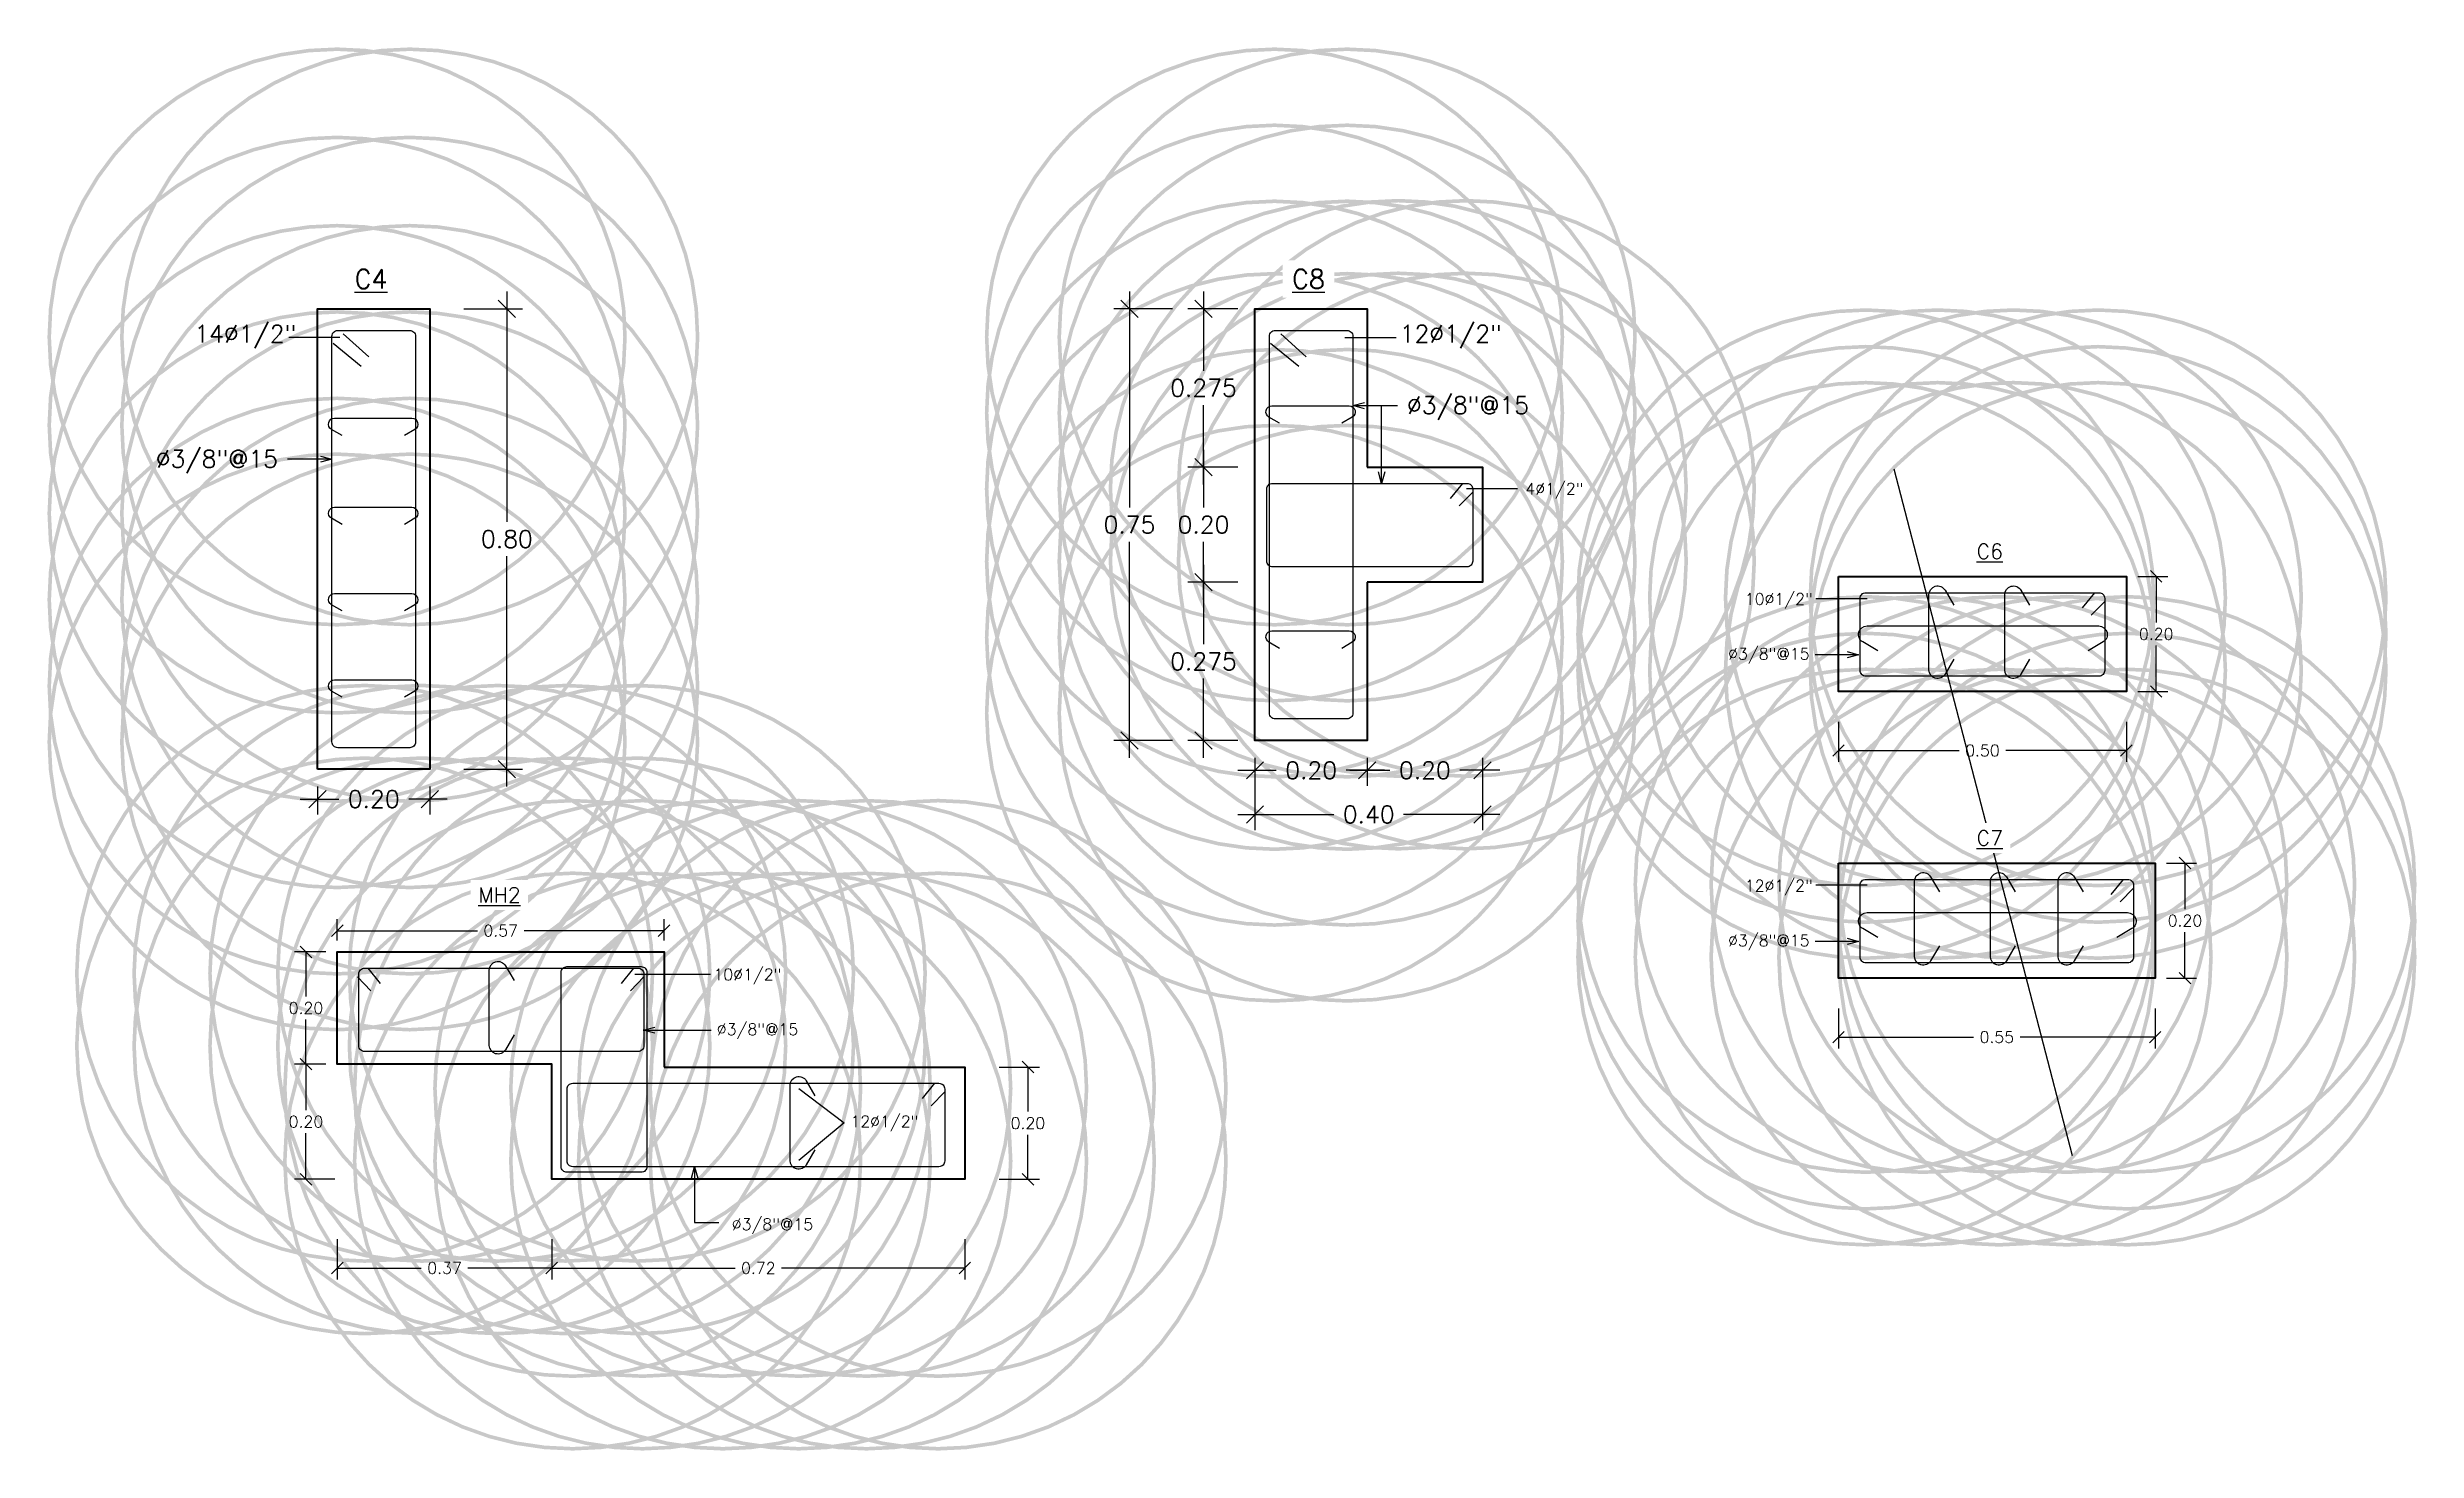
# Model space of a CAD drawing. Header units: metres. Extents: x -25 to 234, y -25 to 53.
# Drawn here: x 33.05 to 37.165, y -17.625 to -15.187 of the extents above; entities that cross this region are included whole.
import ezdxf

# ---------------------------------------------------------------- set-up
doc = ezdxf.new("R2010")
doc.units = ezdxf.units.M
doc.header["$LTSCALE"] = 0.1
doc.header["$MEASUREMENT"] = 0
doc.header["$PDMODE"] = 66
doc.linetypes.add('CONTINUA', pattern=[0])
for name, color, linetype in [('ACERO', 5, 'Continuous'), ('DIMTEXTO', 4, 'Continuous'), ('HATCH', 8, 'Continuous'), ('ZAPATAS', 6, 'Continuous')]:
    doc.layers.add(name, color=color, linetype=linetype)
doc.layers.add('COLUMNAS', color=7, linetype='Continuous', lineweight=40)
doc.styles.add('SMPLEX', font='simplex.shx')
doc.dimstyles.new('D-10', dxfattribs={"dimscale": 0.1, "dimtxt": 0.2, "dimasz": 0.2, "dimexe": 0.2, "dimexo": 0.2, "dimgap": 0.1, "dimtad": 0, "dimtih": 1, "dimtoh": 1, "dimzin": 0, "dimdsep": 46, "dimtxsty": 'SMPLEX', "dimblk1": 'OBLIQUE', "dimblk2": 'OBLIQUE', "dimsah": 1, "dimcen": 0.2, "dimclrd": 4, "dimclre": 4, "dimclrt": 4, "dimadec": 0, "dimazin": 0, "dimtfac": 1, "dimtmove": 0, "dimatfit": 3, "dimldrblk": 'OPEN30', "dimfxl": 0.5, "dimfxlon": 1, "dimtolj": 1, "dimtzin": 0, "dimarcsym": 0})
doc.dimstyles.new('D-15', dxfattribs={"dimscale": 0.15, "dimtxt": 0.2, "dimasz": 0.2, "dimexe": 0.18, "dimexo": 0.2, "dimgap": 0.1, "dimtad": 0, "dimtih": 1, "dimtoh": 1, "dimzin": 0, "dimdsep": 46, "dimtxsty": 'SMPLEX', "dimblk": 'OBLIQUE', "dimcen": 0.09, "dimdle": 0.2, "dimclrd": 4, "dimclre": 4, "dimclrt": 4, "dimadec": 0, "dimazin": 0, "dimtfac": 1, "dimtofl": 0, "dimtmove": 0, "dimatfit": 3, "dimldrblk": 'OPEN30', "dimfxl": 0.5, "dimfxlon": 1, "dimtolj": 1, "dimtzin": 0, "dimarcsym": 0})
doc.dimstyles.new('DIM-10', dxfattribs={"dimscale": 0.1, "dimtxt": 0.2, "dimasz": 0.2, "dimexe": 0.2, "dimexo": 0.2, "dimgap": 0.1, "dimtad": 0, "dimtih": 1, "dimtoh": 1, "dimzin": 0, "dimdsep": 46, "dimtxsty": 'SMPLEX', "dimblk": 'OBLIQUE', "dimcen": 0.2, "dimclrd": 4, "dimclre": 4, "dimclrt": 4, "dimadec": 0, "dimazin": 0, "dimtfac": 1, "dimtmove": 0, "dimatfit": 3, "dimldrblk": 'OPEN30', "dimfxl": 0.6, "dimfxlon": 1, "dimtolj": 1, "dimtzin": 0, "dimarcsym": 0})

msp = doc.modelspace()

# ---------------------------------------------------------------- texts
at = {"layer": 'DIMTEXTO', "color": 4, "attachment_point": 5, "style": 'SMPLEX'}
for s, insert, char_height in [('\\A1;14%%C1/2"', (33.3937, -15.6892), 0.03), ('\\A1;12%%C1/2"', (35.4874, -15.6892), 0.03), ('\\A1;%%C3/8"@15', (35.5173, -15.8134), 0.03), ('\\A1;%%C3/8"@15', (33.3442, -15.9066), 0.03), ('\\A1;4%%C1/2"', (35.6675, -15.9569), 0.02), ('\\A1;10%%C1/2"', (36.0572, -16.1484), 0.02), ('\\A1;12%%C1/2"', (36.0572, -16.6464), 0.02), ('\\A1;10%%C1/2"', (34.2659, -16.8007), 0.02), ('\\A1;12%%C1/2"', (34.5038, -17.0561), 0.02)]:
    msp.add_mtext(s, dxfattribs=dict(at, insert=insert, char_height=char_height))
at = {"layer": 'ZAPATAS', "color": 4, "char_height": 0.02, "style": 'SMPLEX'}
for insert, attachment_point in [((36.1105, -16.2436), 6), ((36.1105, -16.7416), 6), ((34.2126, -16.896), 4), ((34.2385, -17.2346), 4)]:
    msp.add_mtext('\\A1;%%C3/8"@15', dxfattribs=dict(at, insert=insert, attachment_point=attachment_point))

# ---------------------------------------------------------------- blocks, each defined once
blk = doc.blocks.new('_Oblique')
at = {"color": 0, "linetype": 'ByBlock', "lineweight": -2}
blk.add_line((-0.5, -0.5), (0.5, 0.5), dxfattribs=at)
blk = doc.blocks.new('_Open30')
at = {"layer": 'DIMTEXTO', "color": 0, "lineweight": -2}
for p, q in [((-1, 0.27), (0, 0)), ((0, 0), (-1, -0.27)), ((0, 0), (-1, 0))]:
    blk.add_line(p, q, dxfattribs=at)
blk = doc.blocks.new('*D29')
at = {"layer": 'Defpoints', "color": 0, "transparency": 16777216}
for p in [(36.1607, -16.3057), (36.6607, -16.3057), (36.6607, -16.4081)]:
    blk.add_point(p, dxfattribs=at)
at = {"layer": 'DIMTEXTO', "color": 4, "lineweight": -2, "transparency": 16777216}
for p, q in [((36.1607, -16.3581), (36.1607, -16.4281)), ((36.6607, -16.3581), (36.6607, -16.4281)), ((36.1607, -16.4081), (36.3702, -16.4081)), ((36.6607, -16.4081), (36.4511, -16.4081))]:
    blk.add_line(p, q, dxfattribs=at)
at = {"layer": 'DIMTEXTO', "color": 4, "lineweight": -2, "transparency": 16777216, "xscale": 0.02, "yscale": 0.02, "zscale": 0.02, "rotation": 180}
blk.add_blockref('_Oblique', (36.1607, -16.4081), dxfattribs=at)
at = {"layer": 'DIMTEXTO', "color": 4, "lineweight": -2, "transparency": 16777216, "xscale": 0.02, "yscale": 0.02, "zscale": 0.02}
blk.add_blockref('_Oblique', (36.6607, -16.4081), dxfattribs=at)
at = {"layer": 'DIMTEXTO', "color": 4, "transparency": 16777216, "insert": (36.4107, -16.4081), "char_height": 0.02, "attachment_point": 5, "style": 'SMPLEX'}
blk.add_mtext('\\A1;0.50', dxfattribs=at)
blk = doc.blocks.new('*D30')
at = {"layer": 'Defpoints', "color": 0, "transparency": 16777216}
for p in [(36.6607, -16.1057), (36.7125, -16.1057), (36.6607, -16.3057)]:
    blk.add_point(p, dxfattribs=at)
at = {"layer": 'DIMTEXTO', "color": 4, "lineweight": -2, "transparency": 16777216}
for p, q in [((36.6807, -16.1057), (36.7325, -16.1057)), ((36.7125, -16.1057), (36.7125, -16.1857)), ((36.7125, -16.3057), (36.7125, -16.2257)), ((36.6807, -16.3057), (36.7325, -16.3057))]:
    blk.add_line(p, q, dxfattribs=at)
at = {"layer": 'DIMTEXTO', "color": 4, "lineweight": -2, "transparency": 16777216, "xscale": 0.02, "yscale": 0.02, "zscale": 0.02}
for p, rotation in [((36.7125, -16.1057), 90), ((36.7125, -16.3057), 270)]:
    blk.add_blockref('_Oblique', p, dxfattribs=dict(at, rotation=rotation))
at = {"layer": 'DIMTEXTO', "color": 4, "transparency": 16777216, "insert": (36.7125, -16.2057), "char_height": 0.02, "attachment_point": 5, "style": 'SMPLEX'}
blk.add_mtext('\\A1;0.20', dxfattribs=at)
blk = doc.blocks.new('*D120')
at = {"layer": 'Defpoints', "color": 0, "transparency": 16777216}
for p in [(36.1607, -16.8037), (36.7107, -16.8037), (36.7107, -16.9061)]:
    blk.add_point(p, dxfattribs=at)
at = {"layer": 'DIMTEXTO', "color": 4, "lineweight": -2, "transparency": 16777216}
for p, q in [((36.1607, -16.8561), (36.1607, -16.9261)), ((36.7107, -16.8561), (36.7107, -16.9261)), ((36.1607, -16.9061), (36.3952, -16.9061)), ((36.7107, -16.9061), (36.4761, -16.9061))]:
    blk.add_line(p, q, dxfattribs=at)
at = {"layer": 'DIMTEXTO', "color": 4, "lineweight": -2, "transparency": 16777216, "xscale": 0.02, "yscale": 0.02, "zscale": 0.02, "rotation": 180}
blk.add_blockref('_Oblique', (36.1607, -16.9061), dxfattribs=at)
at = {"layer": 'DIMTEXTO', "color": 4, "lineweight": -2, "transparency": 16777216, "xscale": 0.02, "yscale": 0.02, "zscale": 0.02}
blk.add_blockref('_Oblique', (36.7107, -16.9061), dxfattribs=at)
at = {"layer": 'DIMTEXTO', "color": 4, "transparency": 16777216, "insert": (36.4357, -16.9061), "char_height": 0.02, "attachment_point": 5, "style": 'SMPLEX'}
blk.add_mtext('\\A1;0.55', dxfattribs=at)
blk = doc.blocks.new('*D121')
at = {"layer": 'Defpoints', "color": 0, "transparency": 16777216}
for p in [(36.7107, -16.6037), (36.7625, -16.6037), (36.7107, -16.8037)]:
    blk.add_point(p, dxfattribs=at)
at = {"layer": 'DIMTEXTO', "color": 4, "lineweight": -2, "transparency": 16777216}
for p, q in [((36.7307, -16.6037), (36.7825, -16.6037)), ((36.7625, -16.6037), (36.7625, -16.6837)), ((36.7625, -16.8037), (36.7625, -16.7237)), ((36.7307, -16.8037), (36.7825, -16.8037))]:
    blk.add_line(p, q, dxfattribs=at)
at = {"layer": 'DIMTEXTO', "color": 4, "lineweight": -2, "transparency": 16777216, "xscale": 0.02, "yscale": 0.02, "zscale": 0.02}
for p, rotation in [((36.7625, -16.6037), 90), ((36.7625, -16.8037), 270)]:
    blk.add_blockref('_Oblique', p, dxfattribs=dict(at, rotation=rotation))
at = {"layer": 'DIMTEXTO', "color": 4, "transparency": 16777216, "insert": (36.7625, -16.7037), "char_height": 0.02, "attachment_point": 5, "style": 'SMPLEX'}
blk.add_mtext('\\A1;0.20', dxfattribs=at)
blk = doc.blocks.new('*D122')
at = {"layer": 'Defpoints', "color": 0, "transparency": 16777216}
for p in [(33.7142, -15.6408), (33.848, -15.6408), (33.7142, -16.4408)]:
    blk.add_point(p, dxfattribs=at)
at = {"layer": 'DIMTEXTO', "color": 4, "lineweight": -2, "transparency": 16777216}
for p, q in [((33.848, -15.6108), (33.848, -16.0108)), ((33.773, -15.6408), (33.875, -15.6408)), ((33.848, -16.4708), (33.848, -16.0708)), ((33.773, -16.4408), (33.875, -16.4408))]:
    blk.add_line(p, q, dxfattribs=at)
at = {"layer": 'DIMTEXTO', "color": 4, "lineweight": -2, "transparency": 16777216, "xscale": 0.03, "yscale": 0.03, "zscale": 0.03}
for p, rotation in [((33.848, -15.6408), 90), ((33.848, -16.4408), 270)]:
    blk.add_blockref('_Oblique', p, dxfattribs=dict(at, rotation=rotation))
at = {"layer": 'DIMTEXTO', "color": 4, "transparency": 16777216, "insert": (33.848, -16.0408), "char_height": 0.03, "attachment_point": 5, "style": 'SMPLEX'}
blk.add_mtext('\\A1;0.80', dxfattribs=at)
blk = doc.blocks.new('*D123')
at = {"layer": 'Defpoints', "color": 0, "transparency": 16777216}
for p in [(33.5192, -16.4408), (33.7142, -16.4408), (33.5192, -16.4926)]:
    blk.add_point(p, dxfattribs=at)
at = {"layer": 'DIMTEXTO', "color": 4, "lineweight": -2, "transparency": 16777216}
for p, q in [((33.4892, -16.4926), (33.556, -16.4926)), ((33.5192, -16.4708), (33.5192, -16.5196)), ((33.7442, -16.4926), (33.6774, -16.4926)), ((33.7142, -16.4708), (33.7142, -16.5196))]:
    blk.add_line(p, q, dxfattribs=at)
at = {"layer": 'DIMTEXTO', "color": 4, "lineweight": -2, "transparency": 16777216, "xscale": 0.03, "yscale": 0.03, "zscale": 0.03, "rotation": 180}
blk.add_blockref('_Oblique', (33.5192, -16.4926), dxfattribs=at)
at = {"layer": 'DIMTEXTO', "color": 4, "lineweight": -2, "transparency": 16777216, "xscale": 0.03, "yscale": 0.03, "zscale": 0.03}
blk.add_blockref('_Oblique', (33.7142, -16.4926), dxfattribs=at)
at = {"layer": 'DIMTEXTO', "color": 4, "transparency": 16777216, "insert": (33.6167, -16.4926), "char_height": 0.03, "attachment_point": 5, "style": 'SMPLEX'}
blk.add_mtext('\\A1;0.20', dxfattribs=at)
blk = doc.blocks.new('*D124')
at = {"layer": 'Defpoints', "color": 0, "transparency": 16777216}
for p in [(34.9292, -15.6408), (35.1473, -15.6408), (35.1473, -16.3908)]:
    blk.add_point(p, dxfattribs=at)
at = {"layer": 'DIMTEXTO', "color": 4, "lineweight": -2, "transparency": 16777216}
for p, q in [((34.9292, -15.6108), (34.9292, -15.9858)), ((35.0042, -15.6408), (34.9022, -15.6408)), ((34.9292, -16.4208), (34.9292, -16.0458)), ((35.0042, -16.3908), (34.9022, -16.3908))]:
    blk.add_line(p, q, dxfattribs=at)
at = {"layer": 'DIMTEXTO', "color": 4, "lineweight": -2, "transparency": 16777216, "xscale": 0.03, "yscale": 0.03, "zscale": 0.03}
for p, rotation in [((34.9292, -15.6408), 90), ((34.9292, -16.3908), 270)]:
    blk.add_blockref('_Oblique', p, dxfattribs=dict(at, rotation=rotation))
at = {"layer": 'DIMTEXTO', "color": 4, "transparency": 16777216, "insert": (34.9292, -16.0158), "char_height": 0.03, "attachment_point": 5, "style": 'SMPLEX'}
blk.add_mtext('\\A1;0.75', dxfattribs=at)
blk = doc.blocks.new('*D125')
at = {"layer": 'Defpoints', "color": 0, "transparency": 16777216}
for p in [(35.1473, -16.3908), (35.3423, -16.3908), (35.1473, -16.4426)]:
    blk.add_point(p, dxfattribs=at)
at = {"layer": 'DIMTEXTO', "color": 4, "lineweight": -2, "transparency": 16777216}
for p, q in [((35.1173, -16.4426), (35.1841, -16.4426)), ((35.1473, -16.4208), (35.1473, -16.4696)), ((35.3723, -16.4426), (35.3055, -16.4426)), ((35.3423, -16.4208), (35.3423, -16.4696))]:
    blk.add_line(p, q, dxfattribs=at)
at = {"layer": 'DIMTEXTO', "color": 4, "lineweight": -2, "transparency": 16777216, "xscale": 0.03, "yscale": 0.03, "zscale": 0.03, "rotation": 180}
blk.add_blockref('_Oblique', (35.1473, -16.4426), dxfattribs=at)
at = {"layer": 'DIMTEXTO', "color": 4, "lineweight": -2, "transparency": 16777216, "xscale": 0.03, "yscale": 0.03, "zscale": 0.03}
blk.add_blockref('_Oblique', (35.3423, -16.4426), dxfattribs=at)
at = {"layer": 'DIMTEXTO', "color": 4, "transparency": 16777216, "insert": (35.2448, -16.4426), "char_height": 0.03, "attachment_point": 5, "style": 'SMPLEX'}
blk.add_mtext('\\A1;0.20', dxfattribs=at)
blk = doc.blocks.new('*D128')
at = {"layer": 'Defpoints', "color": 0, "transparency": 16777216}
for p in [(33.5534, -16.7581), (33.499, -16.9531), (33.5534, -16.9531)]:
    blk.add_point(p, dxfattribs=at)
at = {"layer": 'DIMTEXTO', "color": 4, "lineweight": -2, "transparency": 16777216}
for p, q in [((33.5334, -16.7581), (33.479, -16.7581)), ((33.499, -16.7581), (33.499, -16.8356)), ((33.499, -16.9531), (33.499, -16.8756)), ((33.5334, -16.9531), (33.479, -16.9531))]:
    blk.add_line(p, q, dxfattribs=at)
at = {"layer": 'DIMTEXTO', "color": 4, "lineweight": -2, "transparency": 16777216, "xscale": 0.02, "yscale": 0.02, "zscale": 0.02}
for p, rotation in [((33.499, -16.7581), 90), ((33.499, -16.9531), 270)]:
    blk.add_blockref('_Oblique', p, dxfattribs=dict(at, rotation=rotation))
at = {"layer": 'DIMTEXTO', "color": 4, "transparency": 16777216, "insert": (33.499, -16.8556), "char_height": 0.02, "attachment_point": 5, "style": 'SMPLEX'}
blk.add_mtext('\\A1;0.20', dxfattribs=at)
blk = doc.blocks.new('*D129')
at = {"layer": 'Defpoints', "color": 0, "transparency": 16777216}
for p in [(34.6434, -16.9581), (34.6434, -17.1531), (34.7529, -17.1531)]:
    blk.add_point(p, dxfattribs=at)
at = {"layer": 'DIMTEXTO', "color": 4, "lineweight": -2, "transparency": 16777216}
for p, q in [((34.7029, -16.9581), (34.7729, -16.9581)), ((34.7529, -16.9581), (34.7529, -17.0356)), ((34.7529, -17.1531), (34.7529, -17.0756)), ((34.7029, -17.1531), (34.7729, -17.1531))]:
    blk.add_line(p, q, dxfattribs=at)
at = {"layer": 'DIMTEXTO', "color": 4, "lineweight": -2, "transparency": 16777216, "xscale": 0.02, "yscale": 0.02, "zscale": 0.02}
for p, rotation in [((34.7529, -16.9581), 90), ((34.7529, -17.1531), 270)]:
    blk.add_blockref('_Oblique', p, dxfattribs=dict(at, rotation=rotation))
at = {"layer": 'DIMTEXTO', "color": 4, "transparency": 16777216, "insert": (34.7529, -17.0556), "char_height": 0.02, "attachment_point": 5, "style": 'SMPLEX'}
blk.add_mtext('\\A1;0.20', dxfattribs=at)
blk = doc.blocks.new('*D130')
at = {"layer": 'Defpoints', "color": 0, "transparency": 16777216}
for p in [(33.5534, -16.9531), (33.9259, -16.9531), (33.9259, -17.3073)]:
    blk.add_point(p, dxfattribs=at)
at = {"layer": 'DIMTEXTO', "color": 4, "lineweight": -2, "transparency": 16777216}
for p, q in [((33.5534, -17.2573), (33.5534, -17.3273)), ((33.9259, -17.2573), (33.9259, -17.3273)), ((33.5534, -17.3073), (33.6992, -17.3073)), ((33.9259, -17.3073), (33.7802, -17.3073))]:
    blk.add_line(p, q, dxfattribs=at)
at = {"layer": 'DIMTEXTO', "color": 4, "lineweight": -2, "transparency": 16777216, "xscale": 0.02, "yscale": 0.02, "zscale": 0.02, "rotation": 180}
blk.add_blockref('_Oblique', (33.5534, -17.3073), dxfattribs=at)
at = {"layer": 'DIMTEXTO', "color": 4, "lineweight": -2, "transparency": 16777216, "xscale": 0.02, "yscale": 0.02, "zscale": 0.02}
blk.add_blockref('_Oblique', (33.9259, -17.3073), dxfattribs=at)
at = {"layer": 'DIMTEXTO', "color": 4, "transparency": 16777216, "insert": (33.7397, -17.3073), "char_height": 0.02, "attachment_point": 5, "style": 'SMPLEX'}
blk.add_mtext('\\A1;0.37', dxfattribs=at)
blk = doc.blocks.new('*D131')
at = {"layer": 'Defpoints', "color": 0, "linetype": 'CONTINUA', "transparency": 16777216}
for p in [(33.9259, -16.9531), (34.6434, -17.1531), (34.6434, -17.3073)]:
    blk.add_point(p, dxfattribs=at)
at = {"layer": 'DIMTEXTO', "color": 4, "linetype": 'CONTINUA', "lineweight": -2, "transparency": 16777216}
for p, q in [((33.9259, -17.2573), (33.9259, -17.3273)), ((34.6434, -17.2573), (34.6434, -17.3273)), ((33.9259, -17.3073), (34.2442, -17.3073)), ((34.6434, -17.3073), (34.3252, -17.3073))]:
    blk.add_line(p, q, dxfattribs=at)
at = {"layer": 'DIMTEXTO', "color": 4, "linetype": 'CONTINUA', "lineweight": -2, "transparency": 16777216, "xscale": 0.02, "yscale": 0.02, "zscale": 0.02, "rotation": 180}
blk.add_blockref('_Oblique', (33.9259, -17.3073), dxfattribs=at)
at = {"layer": 'DIMTEXTO', "color": 4, "linetype": 'CONTINUA', "lineweight": -2, "transparency": 16777216, "xscale": 0.02, "yscale": 0.02, "zscale": 0.02}
blk.add_blockref('_Oblique', (34.6434, -17.3073), dxfattribs=at)
at = {"layer": 'DIMTEXTO', "color": 4, "linetype": 'CONTINUA', "transparency": 16777216, "insert": (34.2847, -17.3073), "char_height": 0.02, "attachment_point": 5, "style": 'SMPLEX'}
blk.add_mtext('\\A1;0.72', dxfattribs=at)
blk = doc.blocks.new('*D132')
at = {"layer": 'Defpoints', "color": 0, "linetype": 'CONTINUA', "transparency": 16777216}
for p in [(33.5534, -16.9531), (33.499, -17.1531), (33.9259, -17.1531)]:
    blk.add_point(p, dxfattribs=at)
at = {"layer": 'DIMTEXTO', "color": 4, "linetype": 'CONTINUA', "lineweight": -2, "transparency": 16777216}
for p, q in [((33.5334, -16.9531), (33.479, -16.9531)), ((33.499, -16.9531), (33.499, -17.0331)), ((33.499, -17.1531), (33.499, -17.0731)), ((33.549, -17.1531), (33.479, -17.1531))]:
    blk.add_line(p, q, dxfattribs=at)
at = {"layer": 'DIMTEXTO', "color": 4, "linetype": 'CONTINUA', "lineweight": -2, "transparency": 16777216, "xscale": 0.02, "yscale": 0.02, "zscale": 0.02}
for p, rotation in [((33.499, -16.9531), 90), ((33.499, -17.1531), 270)]:
    blk.add_blockref('_Oblique', p, dxfattribs=dict(at, rotation=rotation))
at = {"layer": 'DIMTEXTO', "color": 4, "linetype": 'CONTINUA', "transparency": 16777216, "insert": (33.499, -17.0531), "char_height": 0.02, "attachment_point": 5, "style": 'SMPLEX'}
blk.add_mtext('\\A1;0.20', dxfattribs=at)
blk = doc.blocks.new('*D133')
at = {"layer": 'Defpoints', "color": 0, "transparency": 16777216}
for p in [(34.1209, -16.7212), (33.5534, -16.7581), (34.1209, -16.7581)]:
    blk.add_point(p, dxfattribs=at)
at = {"layer": 'DIMTEXTO', "color": 4, "lineweight": -2, "transparency": 16777216}
for p, q in [((33.5534, -16.7381), (33.5534, -16.7012)), ((34.1209, -16.7381), (34.1209, -16.7012)), ((33.5534, -16.7212), (33.7967, -16.7212)), ((34.1209, -16.7212), (33.8777, -16.7212))]:
    blk.add_line(p, q, dxfattribs=at)
at = {"layer": 'DIMTEXTO', "color": 4, "lineweight": -2, "transparency": 16777216, "xscale": 0.02, "yscale": 0.02, "zscale": 0.02, "rotation": 180}
blk.add_blockref('_Oblique', (33.5534, -16.7212), dxfattribs=at)
at = {"layer": 'DIMTEXTO', "color": 4, "lineweight": -2, "transparency": 16777216, "xscale": 0.02, "yscale": 0.02, "zscale": 0.02}
blk.add_blockref('_Oblique', (34.1209, -16.7212), dxfattribs=at)
at = {"layer": 'DIMTEXTO', "color": 4, "transparency": 16777216, "insert": (33.8372, -16.7212), "char_height": 0.02, "attachment_point": 5, "style": 'SMPLEX'}
blk.add_mtext('\\A1;0.57', dxfattribs=at)
blk = doc.blocks.new('*D134')
at = {"layer": 'Defpoints', "color": 0, "transparency": 16777216}
for p in [(35.1473, -15.6408), (35.0578, -15.9158), (35.1473, -15.9158)]:
    blk.add_point(p, dxfattribs=at)
at = {"layer": 'DIMTEXTO', "color": 4, "lineweight": -2, "transparency": 16777216}
for p, q in [((35.0578, -15.6108), (35.0578, -15.7483)), ((35.1173, -15.6408), (35.0308, -15.6408)), ((35.0578, -15.9458), (35.0578, -15.8083)), ((35.1173, -15.9158), (35.0308, -15.9158))]:
    blk.add_line(p, q, dxfattribs=at)
at = {"layer": 'DIMTEXTO', "color": 4, "lineweight": -2, "transparency": 16777216, "xscale": 0.03, "yscale": 0.03, "zscale": 0.03}
for p, rotation in [((35.0578, -15.6408), 90), ((35.0578, -15.9158), 270)]:
    blk.add_blockref('_Oblique', p, dxfattribs=dict(at, rotation=rotation))
at = {"layer": 'DIMTEXTO', "color": 4, "transparency": 16777216, "insert": (35.0578, -15.7783), "char_height": 0.03, "attachment_point": 5, "style": 'SMPLEX'}
blk.add_mtext('\\A1;0.275', dxfattribs=at)
blk = doc.blocks.new('*D135')
at = {"layer": 'Defpoints', "color": 0, "linetype": 'CONTINUA', "transparency": 16777216}
for p in [(35.1473, -15.9158), (35.0578, -16.1158), (35.1473, -16.1158)]:
    blk.add_point(p, dxfattribs=at)
at = {"layer": 'DIMTEXTO', "color": 4, "linetype": 'CONTINUA', "lineweight": -2, "transparency": 16777216}
for p, q in [((35.1173, -15.9158), (35.0308, -15.9158)), ((35.0578, -15.8858), (35.0578, -15.9858)), ((35.0578, -16.1458), (35.0578, -16.0458)), ((35.1173, -16.1158), (35.0308, -16.1158))]:
    blk.add_line(p, q, dxfattribs=at)
at = {"layer": 'DIMTEXTO', "color": 4, "linetype": 'CONTINUA', "lineweight": -2, "transparency": 16777216, "xscale": 0.03, "yscale": 0.03, "zscale": 0.03}
for p, rotation in [((35.0578, -15.9158), 90), ((35.0578, -16.1158), 270)]:
    blk.add_blockref('_Oblique', p, dxfattribs=dict(at, rotation=rotation))
at = {"layer": 'DIMTEXTO', "color": 4, "linetype": 'CONTINUA', "transparency": 16777216, "insert": (35.0578, -16.0158), "char_height": 0.03, "attachment_point": 5, "style": 'SMPLEX'}
blk.add_mtext('\\A1;0.20', dxfattribs=at)
blk = doc.blocks.new('*D136')
at = {"layer": 'Defpoints', "color": 0, "linetype": 'CONTINUA', "transparency": 16777216}
for p in [(35.1473, -16.1158), (35.0578, -16.3908), (35.1473, -16.3908)]:
    blk.add_point(p, dxfattribs=at)
at = {"layer": 'DIMTEXTO', "color": 4, "linetype": 'CONTINUA', "lineweight": -2, "transparency": 16777216}
for p, q in [((35.0578, -16.0858), (35.0578, -16.2233)), ((35.1173, -16.1158), (35.0308, -16.1158)), ((35.0578, -16.4208), (35.0578, -16.2833)), ((35.1173, -16.3908), (35.0308, -16.3908))]:
    blk.add_line(p, q, dxfattribs=at)
at = {"layer": 'DIMTEXTO', "color": 4, "linetype": 'CONTINUA', "lineweight": -2, "transparency": 16777216, "xscale": 0.03, "yscale": 0.03, "zscale": 0.03}
for p, rotation in [((35.0578, -16.1158), 90), ((35.0578, -16.3908), 270)]:
    blk.add_blockref('_Oblique', p, dxfattribs=dict(at, rotation=rotation))
at = {"layer": 'DIMTEXTO', "color": 4, "linetype": 'CONTINUA', "transparency": 16777216, "insert": (35.0578, -16.2533), "char_height": 0.03, "attachment_point": 5, "style": 'SMPLEX'}
blk.add_mtext('\\A1;0.275', dxfattribs=at)
blk = doc.blocks.new('*D137')
at = {"layer": 'Defpoints', "color": 0, "linetype": 'CONTINUA', "transparency": 16777216}
for p in [(35.3423, -16.3908), (35.5423, -16.3908), (35.5423, -16.4426)]:
    blk.add_point(p, dxfattribs=at)
at = {"layer": 'DIMTEXTO', "color": 4, "linetype": 'CONTINUA', "lineweight": -2, "transparency": 16777216}
for p, q in [((35.3123, -16.4426), (35.3816, -16.4426)), ((35.3423, -16.4208), (35.3423, -16.4696)), ((35.5723, -16.4426), (35.503, -16.4426)), ((35.5423, -16.4208), (35.5423, -16.4696))]:
    blk.add_line(p, q, dxfattribs=at)
at = {"layer": 'DIMTEXTO', "color": 4, "linetype": 'CONTINUA', "lineweight": -2, "transparency": 16777216, "xscale": 0.03, "yscale": 0.03, "zscale": 0.03, "rotation": 180}
blk.add_blockref('_Oblique', (35.3423, -16.4426), dxfattribs=at)
at = {"layer": 'DIMTEXTO', "color": 4, "linetype": 'CONTINUA', "lineweight": -2, "transparency": 16777216, "xscale": 0.03, "yscale": 0.03, "zscale": 0.03}
blk.add_blockref('_Oblique', (35.5423, -16.4426), dxfattribs=at)
at = {"layer": 'DIMTEXTO', "color": 4, "linetype": 'CONTINUA', "transparency": 16777216, "insert": (35.4423, -16.4426), "char_height": 0.03, "attachment_point": 5, "style": 'SMPLEX'}
blk.add_mtext('\\A1;0.20', dxfattribs=at)
blk = doc.blocks.new('*D138')
at = {"layer": 'Defpoints', "color": 0, "linetype": 'CONTINUA', "transparency": 16777216}
for p in [(35.1473, -16.3908), (35.5423, -16.3908), (35.5423, -16.5193)]:
    blk.add_point(p, dxfattribs=at)
at = {"layer": 'DIMTEXTO', "color": 4, "linetype": 'CONTINUA', "lineweight": -2, "transparency": 16777216}
for p, q in [((35.1473, -16.4443), (35.1473, -16.5463)), ((35.5423, -16.4443), (35.5423, -16.5463)), ((35.1173, -16.5193), (35.2841, -16.5193)), ((35.5723, -16.5193), (35.4055, -16.5193))]:
    blk.add_line(p, q, dxfattribs=at)
at = {"layer": 'DIMTEXTO', "color": 4, "linetype": 'CONTINUA', "lineweight": -2, "transparency": 16777216, "xscale": 0.03, "yscale": 0.03, "zscale": 0.03, "rotation": 180}
blk.add_blockref('_Oblique', (35.1473, -16.5193), dxfattribs=at)
at = {"layer": 'DIMTEXTO', "color": 4, "linetype": 'CONTINUA', "lineweight": -2, "transparency": 16777216, "xscale": 0.03, "yscale": 0.03, "zscale": 0.03}
blk.add_blockref('_Oblique', (35.5423, -16.5193), dxfattribs=at)
at = {"layer": 'DIMTEXTO', "color": 4, "linetype": 'CONTINUA', "transparency": 16777216, "insert": (35.3448, -16.5193), "char_height": 0.03, "attachment_point": 5, "style": 'SMPLEX'}
blk.add_mtext('\\A1;0.40', dxfattribs=at)

# ---------------------------------------------------------------- dimensions: what is measured, and where the dimension line sits
at = {"layer": 'DIMTEXTO'}
for base, p1, p2, angle, dimstyle, picture, middle in [((33.848, -15.6408), (33.7142, -16.4408), (33.7142, -15.6408), 90, 'D-15', '*D122', (33.848, -16.0408)), ((34.9292, -15.6408), (35.1473, -16.3908), (35.1473, -15.6408), 90, 'D-15', '*D124', (34.9292, -16.0158)), ((36.7125, -16.1057), (36.6607, -16.3057), (36.6607, -16.1057), 90, 'D-10', '*D30', (36.7125, -16.2057)), ((35.1473341365, -16.4425699197), (35.3423341365, -16.3907501904), (35.1473341365, -16.3907501904), 180, 'D-15', '*D125', (35.2448341365, -16.4425699197)), ((33.5191661115, -16.4925699197), (33.7141661115, -16.4407501904), (33.5191661115, -16.4407501904), 180, 'D-15', '*D123', (33.6166661115, -16.4925699197)), ((36.7625, -16.6037), (36.7107, -16.8037), (36.7107, -16.6037), 90, 'D-10', '*D121', (36.7625, -16.7037))]:
    dim = msp.add_linear_dim(base=base, p1=p1, p2=p2, angle=angle, dimstyle=dimstyle, dxfattribs=at)
    dim.commit()
    dim.dimension.update_dxf_attribs({"geometry": picture, "text_midpoint": middle})
for base, p1, p2, dimstyle, override, picture, middle in [((35.0578, -15.9158), (35.1473, -15.6408), (35.1473, -15.9158), 'D-15', {"dimdec": 3}, '*D134', (35.0578, -15.7783)), ((33.4989788763, -16.9530604742), (33.5534348369, -16.7580604742), (33.5534348369, -16.9530604742), 'D-10', {"dimtmove": 1}, '*D128', (33.4989788763, -16.8555604742)), ((34.7529214245, -17.1530604742), (34.6434348369, -16.9580604742), (34.6434348369, -17.1530604742), 'D-10', {"dimtmove": 1}, '*D129', (34.7529214245, -17.0555604742))]:
    dim = msp.add_linear_dim(base=base, p1=p1, p2=p2, angle=90, dimstyle=dimstyle, override=override, dxfattribs=at)
    dim.commit()
    dim.dimension.update_dxf_attribs({"geometry": picture, "text_midpoint": middle})
at = {"layer": 'DIMTEXTO', "linetype": 'CONTINUA'}
for base, p1, p2, angle, dimstyle, override, picture, middle in [((35.0578, -16.1158), (35.1473, -15.9158), (35.1473, -16.1158), 90, 'D-15', {"dimtmove": 1}, '*D135', (35.0578, -16.0158)), ((35.0578, -16.3908), (35.1473, -16.1158), (35.1473, -16.3908), 90, 'D-15', {"dimdec": 3, "dimtmove": 1}, '*D136', (35.0578, -16.2533)), ((35.5423, -16.4426), (35.3423, -16.3908), (35.5423, -16.3908), 180, 'D-15', {"dimtmove": 1}, '*D137', (35.4423, -16.4426)), ((33.499, -17.1531), (33.5534, -16.9531), (33.9259, -17.1531), 90, 'D-10', {"dimtmove": 1}, '*D132', (33.499, -17.0531))]:
    dim = msp.add_linear_dim(base=base, p1=p1, p2=p2, angle=angle, dimstyle=dimstyle, override=override, dxfattribs=at)
    dim.commit()
    dim.dimension.update_dxf_attribs({"geometry": picture, "text_midpoint": middle})
at = {"layer": 'DIMTEXTO'}
for base, p1, p2, override, picture, middle in [((36.6607, -16.4081), (36.1607, -16.3057), (36.6607, -16.3057), {"dimdec": 2, "dimtmove": 1}, '*D29', (36.4107, -16.4081)), ((34.1209, -16.7212), (33.5534, -16.7581), (34.1209, -16.7581), {"dimtmove": 1}, '*D133', (33.8372, -16.7212)), ((36.7107, -16.9061), (36.1607, -16.8037), (36.7107, -16.8037), {"dimdec": 2, "dimtmove": 1}, '*D120', (36.4357, -16.9061)), ((33.9259, -17.3073), (33.5534, -16.9531), (33.9259, -16.9531), {"dimtmove": 1}, '*D130', (33.7397, -17.3073))]:
    dim = msp.add_linear_dim(base=base, p1=p1, p2=p2, dimstyle='D-10', override=override, dxfattribs=at)
    dim.commit()
    dim.dimension.update_dxf_attribs({"geometry": picture, "text_midpoint": middle})
at = {"layer": 'DIMTEXTO', "linetype": 'CONTINUA'}
for base, p1, p2, dimstyle, picture, middle in [((35.5423341365, -16.5192766403), (35.1473341365, -16.3907501904), (35.5423341365, -16.3907501904), 'D-15', '*D138', (35.3448341365, -16.5192766403)), ((34.6434, -17.3073), (33.9259, -16.9531), (34.6434, -17.1531), 'D-10', '*D131', (34.2847, -17.3073))]:
    dim = msp.add_linear_dim(base=base, p1=p1, p2=p2, dimstyle=dimstyle, override={"dimtmove": 1}, dxfattribs=at)
    dim.commit()
    dim.dimension.update_dxf_attribs({"geometry": picture, "text_midpoint": middle})

# ---------------------------------------------------------------- linework, layer by layer
at = {"layer": 'ACERO'}
for p, q in [((33.546, -15.7004), (33.5951, -15.7402)), ((33.5637, -15.684), (33.608, -15.7243)), ((35.1741, -15.7004), (35.2232, -15.7402)), ((35.1919, -15.684), (35.2361, -15.7243)), ((35.5076, -15.944), (35.4862, -15.9704)), ((35.5255, -15.9591), (35.5021, -15.9833)), ((36.6052, -16.134), (36.5838, -16.1604)), ((36.6232, -16.1491), (36.5997, -16.1733)), ((36.6552, -16.632), (36.6338, -16.6584)), ((36.6732, -16.6471), (36.6497, -16.6713)), ((33.6064, -16.7863), (33.6278, -16.8127)), ((34.0679, -16.7863), (34.0466, -16.8127)), ((33.5884, -16.8014), (33.6119, -16.8256)), ((34.0859, -16.8014), (34.0625, -16.8256)), ((34.5904, -16.9863), (34.5691, -17.0127)), ((34.6084, -17.0014), (34.585, -17.0256))]:
    msp.add_line(p, q, dxfattribs=at)
at = {"layer": 'ACERO', "const_width": 1}
for points in [[(33.5531, -15.6866, 1), (33.5531, -15.6929, 1)], [(33.6792, -15.6866, 1), (33.6792, -15.6929, 1)], [(35.1812, -15.6866, 1), (35.1812, -15.6929, 1)], [(35.3073, -15.6866, 1), (35.3073, -15.6929, 1)], [(33.5531, -15.8398, 1), (33.5531, -15.8461, 1)], [(33.6792, -15.8398, 1), (33.6792, -15.8461, 1)], [(35.1812, -15.8187, 1), (35.1812, -15.825, 1)], [(35.3073, -15.8187, 1), (35.3073, -15.825, 1)], [(35.1812, -15.9507, 1), (35.1812, -15.9571, 1)], [(35.3073, -15.9507, 1), (35.3073, -15.9571, 1)], [(35.3994, -15.9529, 1), (35.3931, -15.9529, 1)], [(35.5176, -15.9529, 1), (35.5112, -15.9529, 1)], [(33.5531, -15.9931, 1), (33.5531, -15.9994, 1)], [(33.6792, -15.9931, 1), (33.6792, -15.9994, 1)], [(35.1812, -16.0765, 1), (35.1812, -16.0829, 1)], [(35.3073, -16.0765, 1), (35.3073, -16.0829, 1)], [(35.3994, -16.079, 1), (35.3931, -16.079, 1)], [(35.5176, -16.079, 1), (35.5112, -16.079, 1)], [(33.5531, -16.1431, 1), (33.5531, -16.1494, 1)], [(33.6792, -16.1431, 1), (33.6792, -16.1494, 1)], [(36.2113, -16.1429, 1), (36.205, -16.1429, 1)], [(36.3359, -16.1429, 1), (36.3296, -16.1429, 1)], [(36.4677, -16.1429, 1), (36.4613, -16.1429, 1)], [(36.6148, -16.1429, 1), (36.6085, -16.1429, 1)], [(35.1812, -16.2083, 1), (35.1812, -16.2146, 1)], [(35.3073, -16.2083, 1), (35.3073, -16.2146, 1)], [(36.2113, -16.2065, 1), (36.205, -16.2065, 1)], [(36.6148, -16.2065, 1), (36.6085, -16.2065, 1)], [(33.5531, -16.2931, 1), (33.5531, -16.2994, 1)], [(33.6792, -16.2931, 1), (33.6792, -16.2994, 1)], [(36.2113, -16.269, 1), (36.205, -16.269, 1)], [(36.3359, -16.269, 1), (36.3296, -16.269, 1)], [(36.4677, -16.269, 1), (36.4613, -16.269, 1)], [(36.6148, -16.269, 1), (36.6085, -16.269, 1)], [(35.1812, -16.3401, 1), (35.1812, -16.3464, 1)], [(35.3073, -16.3401, 1), (35.3073, -16.3464, 1)], [(33.5531, -16.3901, 1), (33.5531, -16.3964, 1)], [(33.6792, -16.3901, 1), (33.6792, -16.3964, 1)], [(36.2113, -16.6409, 1), (36.205, -16.6409, 1)], [(36.3109, -16.6409, 1), (36.3046, -16.6409, 1)], [(36.4427, -16.6409, 1), (36.4363, -16.6409, 1)], [(36.5604, -16.6409, 1), (36.554, -16.6409, 1)], [(36.6648, -16.6409, 1), (36.6585, -16.6409, 1)], [(36.2113, -16.7045, 1), (36.205, -16.7045, 1)], [(36.6648, -16.7045, 1), (36.6585, -16.7045, 1)], [(33.6041, -16.7952, 1), (33.5978, -16.7952, 1)], [(33.7037, -16.7952, 1), (33.6973, -16.7952, 1)], [(33.8354, -16.7952, 1), (33.8291, -16.7952, 1)], [(33.9531, -16.7952, 1), (33.9468, -16.7952, 1)], [(34.0776, -16.7952, 1), (34.0712, -16.7952, 1)], [(36.2113, -16.767, 1), (36.205, -16.767, 1)], [(36.3109, -16.767, 1), (36.3046, -16.767, 1)], [(36.4427, -16.767, 1), (36.4363, -16.767, 1)], [(36.5604, -16.767, 1), (36.554, -16.767, 1)], [(36.6648, -16.767, 1), (36.6585, -16.767, 1)], [(33.6041, -16.9213, 1), (33.5978, -16.9213, 1)], [(33.7037, -16.9213, 1), (33.6973, -16.9213, 1)], [(33.8354, -16.9213, 1), (33.8291, -16.9213, 1)], [(33.9531, -16.9213, 1), (33.9468, -16.9213, 1)], [(34.0776, -16.9213, 1), (34.0712, -16.9213, 1)], [(33.9655, -16.9952, 1), (33.9592, -16.9952, 1)], [(34.0866, -16.9952, 1), (34.0803, -16.9952, 1)], [(34.2262, -16.9952, 1), (34.2198, -16.9952, 1)], [(34.3579, -16.9952, 1), (34.3516, -16.9952, 1)], [(34.4756, -16.9952, 1), (34.4693, -16.9952, 1)], [(34.6001, -16.9952, 1), (34.5937, -16.9952, 1)], [(33.9655, -17.1213, 1), (33.9592, -17.1213, 1)], [(34.0866, -17.1213, 1), (34.0803, -17.1213, 1)], [(34.2262, -17.1213, 1), (34.2198, -17.1213, 1)], [(34.3579, -17.1213, 1), (34.3516, -17.1213, 1)], [(34.4756, -17.1213, 1), (34.4693, -17.1213, 1)], [(34.6001, -17.1213, 1), (34.5937, -17.1213, 1)]]:
    msp.add_lwpolyline(points, format="xyb", close=True, dxfattribs=at)
at = {"layer": 'ACERO'}
for points in [[(33.5542, -15.6783), (33.6792, -15.6783, -0.414214), (33.6892, -15.6883), (33.6892, -16.3933, -0.414214), (33.6792, -16.4033), (33.5542, -16.4033, -0.414214), (33.5442, -16.3933), (33.5442, -15.6883, -0.414214)], [(35.1823, -15.6783), (35.3073, -15.6783, -0.414214), (35.3173, -15.6883), (35.3173, -16.3433, -0.414214), (35.3073, -16.3533), (35.1823, -16.3533, -0.414214), (35.1723, -16.3433), (35.1723, -15.6883, -0.414214)], [(35.5255, -15.954), (35.5255, -16.079, -0.414214), (35.5155, -16.089), (35.1777, -16.089, -0.414214), (35.1677, -16.079), (35.1677, -15.954, -0.414214), (35.1777, -15.944), (35.5155, -15.944, -0.414214)], [(36.6232, -16.144), (36.6232, -16.269, -0.414214), (36.6132, -16.279), (36.2082, -16.279, -0.414214), (36.1982, -16.269), (36.1982, -16.144, -0.414214), (36.2082, -16.134), (36.6132, -16.134, -0.414214)], [(36.6732, -16.642), (36.6732, -16.767, -0.414214), (36.6632, -16.777), (36.2082, -16.777, -0.414214), (36.1982, -16.767), (36.1982, -16.642, -0.414214), (36.2082, -16.632), (36.6632, -16.632, -0.414214)], [(34.0859, -16.7963), (34.0859, -16.9213, -0.414214), (34.0759, -16.9313), (33.6009, -16.9313, -0.414214), (33.5909, -16.9213), (33.5909, -16.7963, -0.414214), (33.6009, -16.7863), (34.0759, -16.7863, -0.414214)], [(33.9523, -16.7836), (34.0812, -16.7836, -0.414214), (34.0912, -16.7936), (34.0912, -17.131, -0.414214), (34.0812, -17.141), (33.9523, -17.141, -0.414214), (33.9423, -17.131), (33.9423, -16.7936, -0.414214)], [(34.6084, -16.9963), (34.6084, -17.1213, -0.414214), (34.5984, -17.1313), (33.9624, -17.1313, -0.414214), (33.9524, -17.1213), (33.9524, -16.9963, -0.414214), (33.9624, -16.9863), (34.5984, -16.9863, -0.414214)]]:
    msp.add_lwpolyline(points, format="xyb", close=True, dxfattribs=at)
at = {"layer": 'ACERO', "linetype": 'CONTINUA'}
for points in [[(33.5616, -15.8608), (33.5434, -15.8502, -0.765011), (33.5487, -15.8306), (33.6828, -15.8306, -0.765011), (33.6881, -15.8502), (33.6699, -15.8608)], [(35.1897, -15.8397), (35.1715, -15.8291, -0.765011), (35.1768, -15.8095), (35.3109, -15.8095, -0.765011), (35.3162, -15.8291), (35.298, -15.8397)], [(33.5616, -16.0155), (33.5434, -16.0048, -0.765011), (33.5487, -15.9853), (33.6828, -15.9853, -0.765011), (33.6881, -16.0048), (33.6699, -16.0155)], [(36.361, -16.2497), (36.3458, -16.2757, -0.765011), (36.3178, -16.2681), (36.3178, -16.1373, -0.765011), (36.3458, -16.1297), (36.361, -16.1557)], [(36.4927, -16.2497), (36.4775, -16.2757, -0.765011), (36.4496, -16.2681), (36.4496, -16.1373, -0.765011), (36.4775, -16.1297), (36.4927, -16.1557)], [(33.5616, -16.1655), (33.5434, -16.1548, -0.765011), (33.5487, -16.1353), (33.6828, -16.1353, -0.765011), (33.6881, -16.1548), (33.6699, -16.1655)], [(35.1897, -16.2307), (35.1715, -16.2201, -0.765011), (35.1768, -16.2005), (35.3109, -16.2005, -0.765011), (35.3162, -16.2201), (35.298, -16.2307)], [(36.2289, -16.2349), (36.2029, -16.2196, -0.765011), (36.2104, -16.1917), (36.6127, -16.1917, -0.765011), (36.6202, -16.2196), (36.5943, -16.2349)], [(33.5616, -16.3155), (33.5434, -16.3048, -0.765011), (33.5487, -16.2853), (33.6828, -16.2853, -0.765011), (33.6881, -16.3048), (33.6699, -16.3155)], [(36.336, -16.7477), (36.3208, -16.7737, -0.765011), (36.2928, -16.7661), (36.2928, -16.6353, -0.765011), (36.3208, -16.6277), (36.336, -16.6537)], [(36.4677, -16.7477), (36.4525, -16.7737, -0.765011), (36.4246, -16.7661), (36.4246, -16.6353, -0.765011), (36.4525, -16.6277), (36.4677, -16.6537)], [(36.5854, -16.7477), (36.5702, -16.7737, -0.765011), (36.5423, -16.7661), (36.5423, -16.6353, -0.765011), (36.5702, -16.6277), (36.5854, -16.6537)], [(36.2289, -16.7329), (36.2029, -16.7176, -0.765011), (36.2104, -16.6897), (36.6627, -16.6897, -0.765011), (36.6702, -16.7176), (36.6443, -16.7329)], [(33.8605, -16.902), (33.8453, -16.928, -0.765011), (33.8173, -16.9205), (33.8173, -16.7896, -0.765011), (33.8453, -16.782), (33.8605, -16.808)], [(34.383, -17.102), (34.3678, -17.128, -0.765011), (34.3398, -17.1205), (34.3398, -16.9896, -0.765011), (34.3678, -16.982), (34.383, -17.008)]]:
    msp.add_lwpolyline(points, format="xyb", dxfattribs=at)
at = {"layer": 'COLUMNAS', "color": 1}
for points in [[(33.5192, -16.4408), (33.5192, -15.6408), (33.7142, -15.6408), (33.7142, -16.4408)], [(36.1607, -16.1057), (36.6607, -16.1057), (36.6607, -16.3057), (36.1607, -16.3057)], [(36.1607, -16.6037), (36.7107, -16.6037), (36.7107, -16.8037), (36.1607, -16.8037)], [(34.1209, -16.9581), (34.6434, -16.9581), (34.6434, -17.1531), (33.9259, -17.1531), (33.9259, -16.9531), (33.5534, -16.9531), (33.5534, -16.7581), (34.1209, -16.7581)]]:
    msp.add_lwpolyline(points, close=True, dxfattribs=at)
for points in [[(35.3423, -16.1158), (35.3423, -16.3908), (35.1473, -16.3908), (35.1473, -15.6408), (35.3423, -15.6408), (35.3423, -15.9158)], [(35.3423, -15.9158), (35.5423, -15.9158), (35.5423, -16.1158), (35.3423, -16.1158)]]:
    msp.add_lwpolyline(points, dxfattribs=at)
at = {"layer": 'DIMTEXTO'}
for p, q in [((33.5581, -15.6904), (33.4692, -15.6904)), ((35.3034, -15.6904), (35.3923, -15.6904)), ((35.5144, -15.9529), (35.6033, -15.9529)), ((36.2103, -16.1444), (36.1215, -16.1444)), ((36.2103, -16.6424), (36.1215, -16.6424)), ((34.0702, -16.7967), (34.2016, -16.7967))]:
    msp.add_line(p, q, dxfattribs=at)
msp.add_lwpolyline([(34.3548, -16.9952), (34.4336, -17.0549), (34.3548, -17.1205)], dxfattribs=at)
at = {"layer": 'HATCH', "linetype": 'CONTINUA'}
msp.add_line((36.2567, -15.9186), (36.5668, -17.1115), dxfattribs=at)

msp.set_redraw_order([(e.dxf.handle, doc.entitydb.next_handle()) for e in msp.query("TEXT MTEXT ATTDEF DIMENSION ARC_DIMENSION")])  # texts and dimensions are drawn at this point

# ---------------------------------------------------------------- leaders
at = {"layer": 'DIMTEXTO'}
for points in [[(35.3174, -15.8089), (35.3946, -15.8089)], [(35.3672, -15.944), (35.3672, -15.8089)], [(33.5441, -15.902), (33.4669, -15.902)], [(36.1957, -16.2418), (36.1205, -16.2418)], [(36.1957, -16.7398), (36.1205, -16.7398)], [(34.0849, -16.8941), (34.2026, -16.8941)], [(34.1741, -17.1313), (34.1741, -17.2283), (34.2163, -17.2283)]]:
    msp.add_leader(points, dimstyle='DIM-10', dxfattribs=at)

# ---------------------------------------------------------------- next in the draw order: texts
at = {"layer": 'DIMTEXTO', "color": 4, "attachment_point": 5, "style": 'SMPLEX', "bg_fill": 2}
for s, insert, char_height in [('{\\LC4}', (33.6121, -15.589), 0.0325), ('{\\LC8}', (35.2402, -15.589), 0.0325), ('{\\LC6}', (36.4235, -16.0622), 0.026), ('{\\LC7}', (36.4235, -16.5602), 0.026), ('{\\LMH2}', (33.835, -16.659), 0.026)]:
    msp.add_mtext(s, dxfattribs=dict(at, insert=insert, char_height=char_height))

doc.saveas('drawing.dxf')
